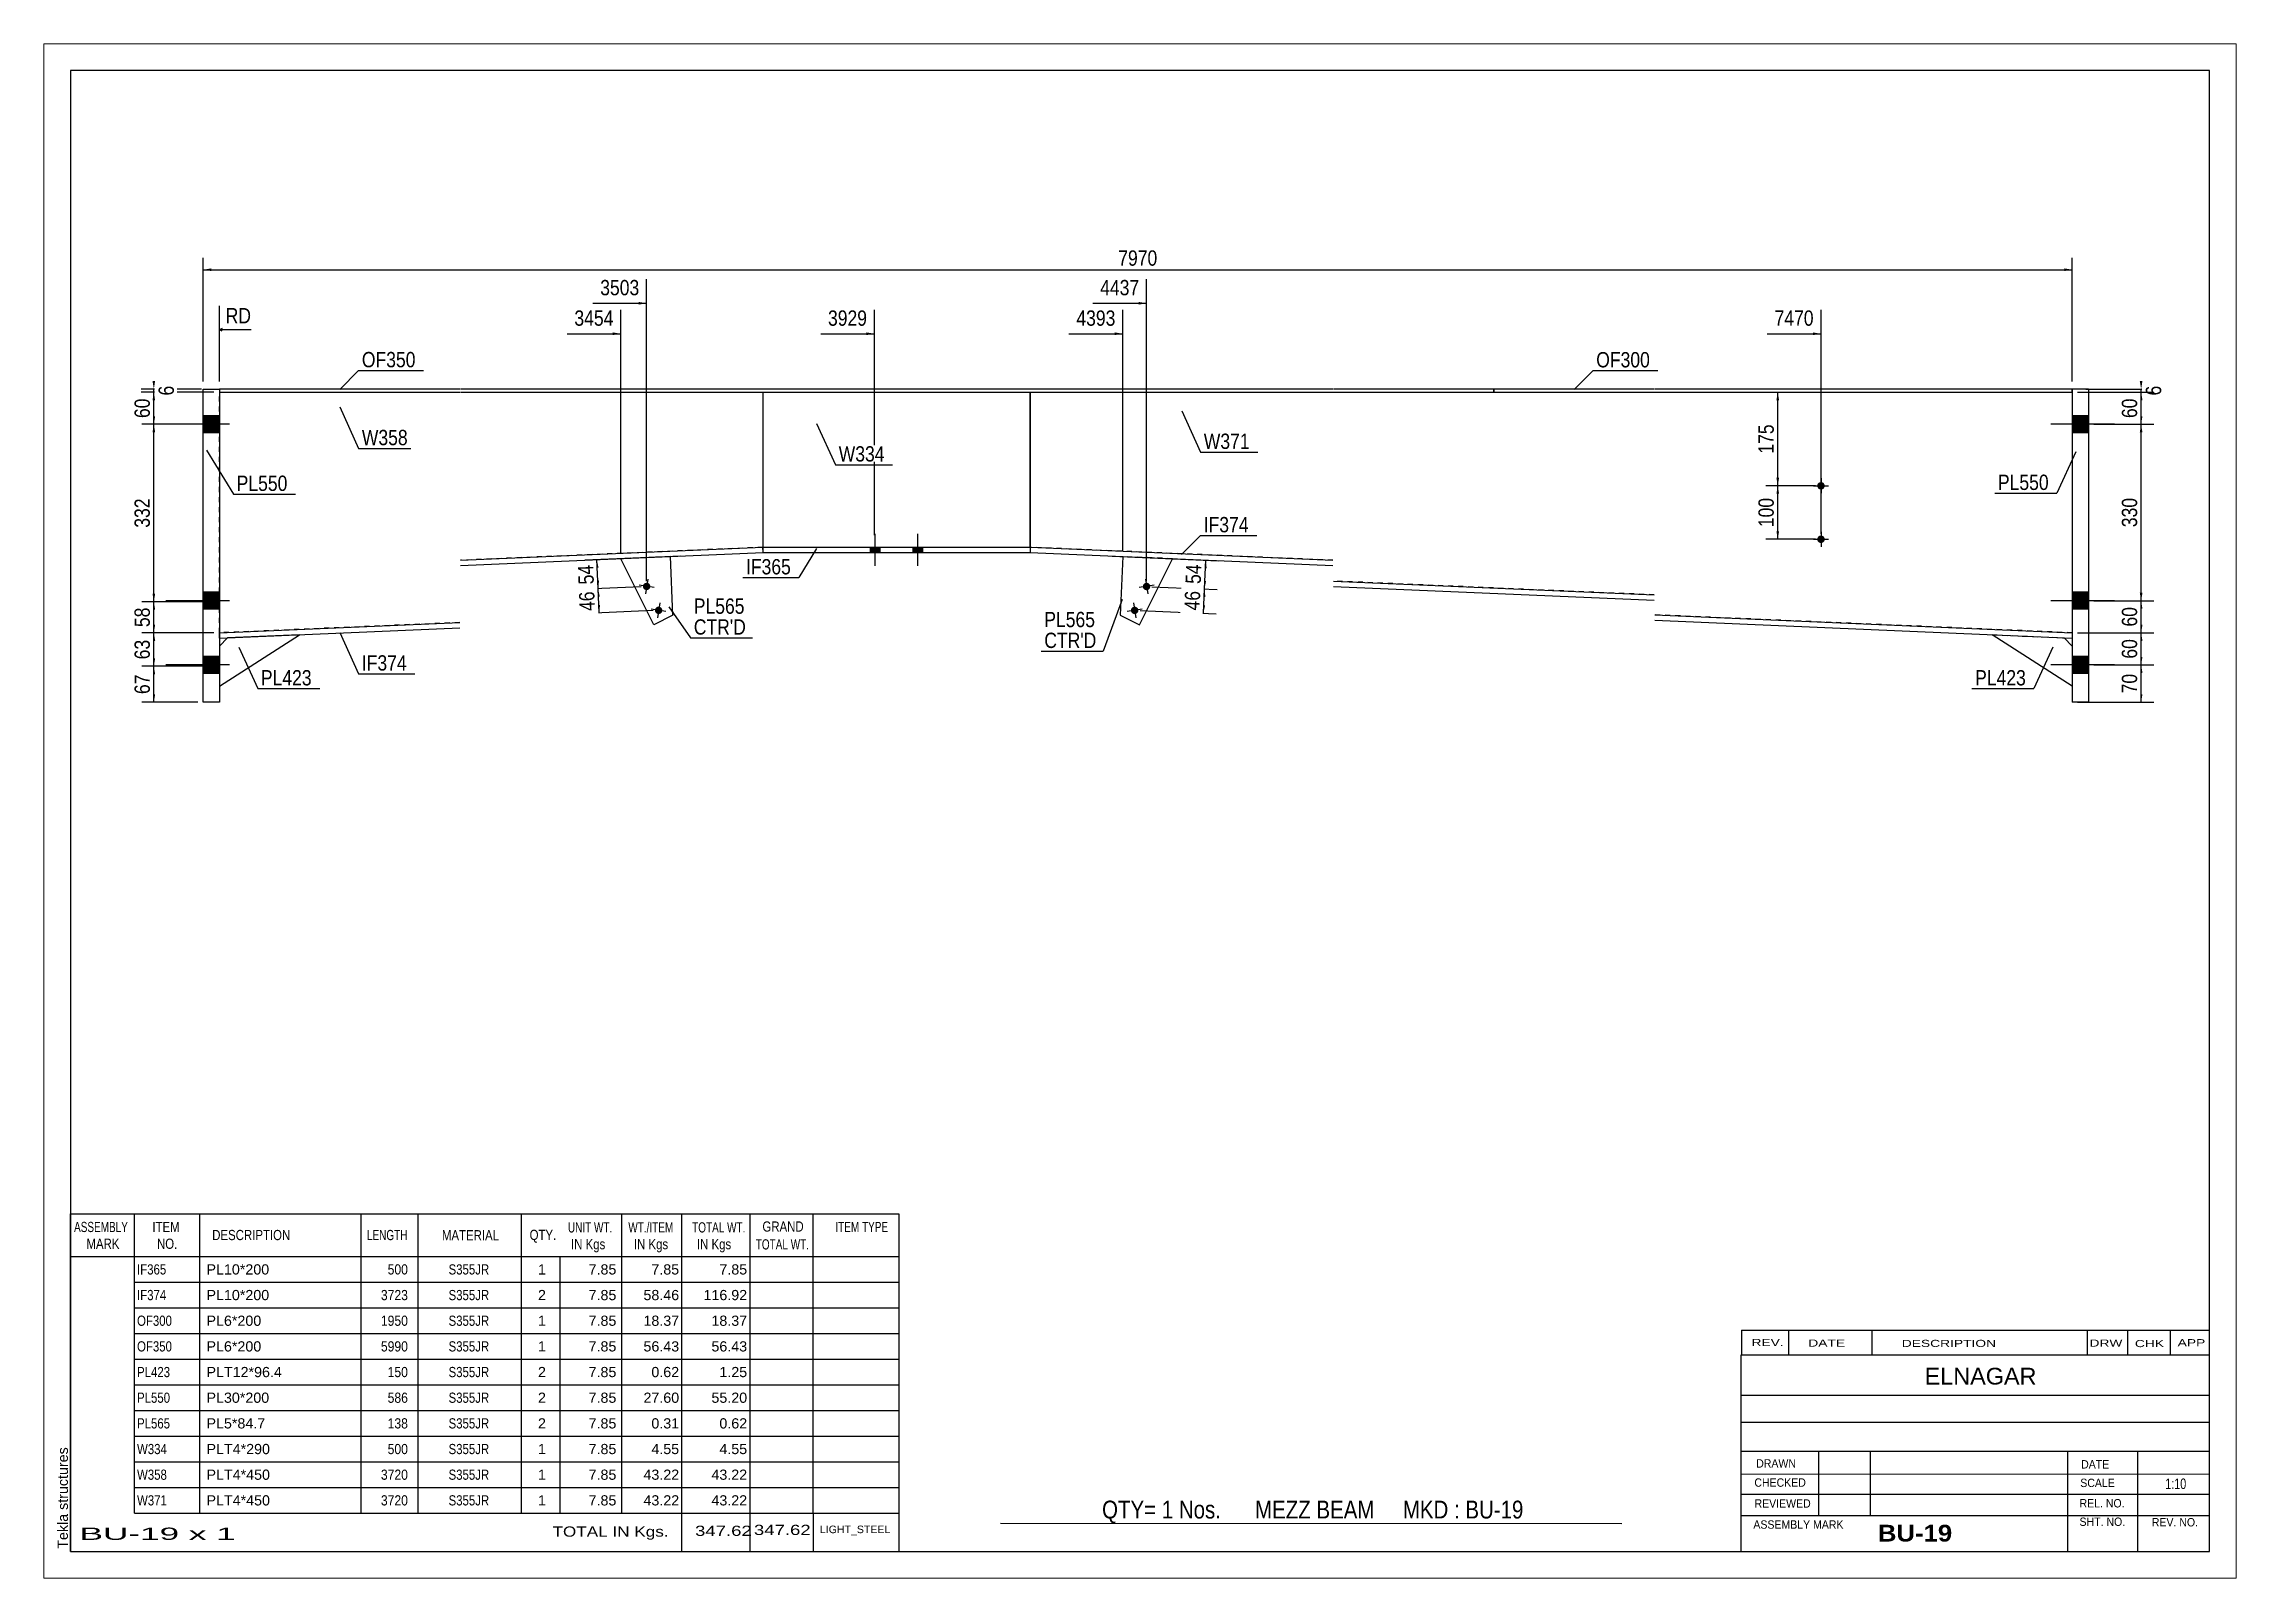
# Paper-space layout 'Layout1' of a CAD drawing. Header units: millimetres. Extents: x 0 to 410, y 0 to 287.
# The model-space entities are those that its viewports show. They can reach past a viewport. Long polylines and large blocks are cut down to what shows.
import ezdxf

# ---------------------------------------------------------------- set-up
doc = ezdxf.new("R2010")
doc.units = ezdxf.units.MM
doc.linetypes.add('DXK_LINE_DOT1', pattern=[1.8814, 0.9407, -0.9407])
doc.layers.add('Viewport layer', color=7, linetype='Continuous', plot=False)
doc.styles.add('Arial', font='ARIAL.TTF', dxfattribs={"height": 0.2})
doc.styles.add('Arial Bold', font='ARIALBD.TTF', dxfattribs={"height": 0.2})
doc.styles.add('Arial Narrow', font='ARIALN.TTF', dxfattribs={"height": 0.2})

# ---------------------------------------------------------------- blocks, each defined once
blk = doc.blocks.new('Unknown-627318015-1211')
at = {"color": 5, "linetype": 'Continuous'}
for p, q in [((372.18, 82.67), (-27.82, 82.67)), ((-27.82, 82.67), (-27.82, -194.33)), ((372.18, -194.33), (372.18, 82.67)), ((-27.82, -194.33), (372.18, -194.33))]:
    blk.add_line(p, q, dxfattribs=at)
at = {"color": 174, "linetype": 'Continuous', "style": 'Arial'}
blk.add_text('Tekla structures', height=1.9102, rotation=90, dxfattribs=at).set_placement((-28.32, -193.83))
blk = doc.blocks.new('Bolt-627318015-1239 - 1232')
at = {"linetype": 'Continuous'}
blk.add_hatch(color=3, dxfattribs=at).paths.add_polyline_path([(171.87, -18.19, -1), (170.49, -18.41, -1)])
at = {"color": 3, "linetype": 'Continuous'}
for p, q in [((172.56, -18.08), (169.79, -18.52)), ((170.96, -16.92), (171.4, -19.68))]:
    blk.add_line(p, q, dxfattribs=at)
blk = doc.blocks.new('Part-627318015-1492 - 1232')
at = {"color": 2, "linetype": 'Continuous'}
for p, q in [((45.09, -8.93), (101.66, -6.5)), ((45.09, -9.93), (101.71, -7.5)), ((101.71, -7.5), (101.66, -6.5)), ((0, -22.5), (44.99, -20.57)), ((0.04, -23.5), (0, -22.5)), ((0.04, -23.5), (44.99, -21.57))]:
    blk.add_line(p, q, dxfattribs=at)
blk = doc.blocks.new('Bolt-627318015-1235 - 1232')
at = {"linetype": 'Continuous'}
for points in [[(299.54, 5.7), (299.68, 5.68), (299.82, 5.64), (299.95, 5.57), (300.06, 5.47), (300.14, 5.35), (300.2, 5.22), (300.23, 5.07), (300.23, 4.93), (300.2, 4.78), (300.14, 4.65), (300.06, 4.53), (299.95, 4.43), (299.82, 4.36), (299.68, 4.32), (299.54, 4.3), (299.39, 4.32), (299.25, 4.36), (299.13, 4.43), (299.02, 4.53), (298.93, 4.65), (298.87, 4.78), (298.84, 4.93), (298.84, 5.07), (298.87, 5.22), (298.93, 5.35), (299.02, 5.47), (299.13, 5.57), (299.25, 5.64), (299.39, 5.68)], [(299.54, -4.3), (299.68, -4.32), (299.82, -4.36), (299.95, -4.43), (300.06, -4.53), (300.14, -4.65), (300.2, -4.78), (300.23, -4.93), (300.23, -5.07), (300.2, -5.22), (300.14, -5.35), (300.06, -5.47), (299.95, -5.57), (299.82, -5.64), (299.68, -5.68), (299.54, -5.7), (299.39, -5.68), (299.25, -5.64), (299.13, -5.57), (299.02, -5.47), (298.93, -5.35), (298.87, -5.22), (298.84, -5.07), (298.84, -4.93), (298.87, -4.78), (298.93, -4.65), (299.02, -4.53), (299.13, -4.43), (299.25, -4.36), (299.39, -4.32)]]:
    blk.add_hatch(color=3, dxfattribs=at).paths.add_polyline_path(points)
at = {"color": 3, "linetype": 'Continuous'}
for p, q in [((298.14, 5), (300.94, 5)), ((299.54, 6.4), (299.54, 3.6)), ((299.54, -3.6), (299.54, -6.4)), ((298.14, -5), (300.94, -5))]:
    blk.add_line(p, q, dxfattribs=at)
blk = doc.blocks.new('Bolt-627318015-1236 - 1232')
at = {"linetype": 'Continuous'}
blk.add_hatch(color=3, dxfattribs=at).paths.add_polyline_path([(82.84, -18.41, -1), (81.46, -18.19, -1)])
at = {"color": 3, "linetype": 'Continuous'}
for p, q in [((83.53, -18.52), (80.77, -18.08)), ((82.37, -16.92), (81.93, -19.68))]:
    blk.add_line(p, q, dxfattribs=at)
blk = doc.blocks.new('Bolt-627318015-1237 - 1232')
at = {"linetype": 'Continuous'}
blk.add_hatch(color=3, dxfattribs=at).paths.add_polyline_path([(80.6, -13.94, -1), (79.22, -13.72, -1)])
at = {"color": 3, "linetype": 'Continuous'}
for p, q in [((81.3, -14.05), (78.53, -13.61)), ((80.13, -12.44), (79.69, -15.21))]:
    blk.add_line(p, q, dxfattribs=at)
blk = doc.blocks.new('Bolt-627318015-1278 - 1232')
at = {"linetype": 'Continuous'}
for points in [[(346.54, 18.1), (346.54, 14.9), (349.54, 14.9), (349.54, 18.1)], [(346.54, 18.1), (346.54, 14.9), (349.54, 14.9), (349.54, 18.1)], [(346.54, -14.9), (346.54, -18.1), (349.54, -18.1), (349.54, -14.9)], [(346.54, -14.9), (346.54, -18.1), (349.54, -18.1), (349.54, -14.9)], [(346.54, -26.9), (346.54, -30.1), (349.54, -30.1), (349.54, -26.9)], [(346.54, -26.9), (346.54, -30.1), (349.54, -30.1), (349.54, -26.9)]]:
    blk.add_hatch(color=3, dxfattribs=at).paths.add_polyline_path(points)
at = {"color": 3, "linetype": 'Continuous'}
for p, q in [((354.44, 16.5), (342.54, 16.5)), ((354.44, 16.5), (342.54, 16.5)), ((349.54, 18.1), (346.54, 18.1)), ((349.54, 18.1), (346.54, 18.1)), ((349.54, 14.9), (346.54, 14.9)), ((349.54, 14.9), (346.54, 14.9)), ((349.54, -14.9), (346.54, -14.9)), ((349.54, -14.9), (346.54, -14.9)), ((354.44, -16.5), (342.54, -16.5)), ((354.44, -16.5), (342.54, -16.5)), ((349.54, -18.1), (346.54, -18.1)), ((349.54, -18.1), (346.54, -18.1)), ((354.44, -28.5), (342.54, -28.5)), ((354.44, -28.5), (342.54, -28.5)), ((349.54, -26.9), (346.54, -26.9)), ((349.54, -26.9), (346.54, -26.9)), ((349.54, -30.1), (346.54, -30.1)), ((349.54, -30.1), (346.54, -30.1))]:
    blk.add_line(p, q, dxfattribs=at)
blk = doc.blocks.new('Bolt-627318015-1238 - 1232')
at = {"linetype": 'Continuous'}
blk.add_hatch(color=3, dxfattribs=at).paths.add_polyline_path([(174.1, -13.72, -1), (172.72, -13.94, -1)])
at = {"color": 3, "linetype": 'Continuous'}
for p, q in [((174.8, -13.61), (172.03, -14.05)), ((173.19, -12.44), (173.63, -15.21))]:
    blk.add_line(p, q, dxfattribs=at)
blk = doc.blocks.new('Bolt-627318015-1240 - 1232')
at = {"linetype": 'Continuous'}
for points in [[(-3, 18.1), (-3, 14.9), (0, 14.9), (0, 18.1)], [(-3, 18.1), (-3, 14.9), (0, 14.9), (0, 18.1)], [(-3, -14.9), (-3, -18.1), (0, -18.1), (0, -14.9)], [(-3, -14.9), (-3, -18.1), (0, -18.1), (0, -14.9)], [(-3, -26.9), (-3, -30.1), (0, -30.1), (0, -26.9)], [(-3, -26.9), (-3, -30.1), (0, -30.1), (0, -26.9)]]:
    blk.add_hatch(color=3, dxfattribs=at).paths.add_polyline_path(points)
at = {"color": 3, "linetype": 'Continuous'}
for p, q in [((1.9, 16.5), (-10, 16.5)), ((1.9, 16.5), (-10, 16.5)), ((0, 18.1), (-3, 18.1)), ((0, 18.1), (-3, 18.1)), ((0, 14.9), (-3, 14.9)), ((0, 14.9), (-3, 14.9)), ((0, -14.9), (-3, -14.9)), ((0, -14.9), (-3, -14.9)), ((1.9, -16.5), (-10, -16.5)), ((1.9, -16.5), (-10, -16.5)), ((0, -18.1), (-3, -18.1)), ((0, -18.1), (-3, -18.1)), ((1.9, -28.5), (-10, -28.5)), ((1.9, -28.5), (-10, -28.5)), ((0, -26.9), (-3, -26.9)), ((0, -26.9), (-3, -26.9)), ((0, -30.1), (-3, -30.1)), ((0, -30.1), (-3, -30.1))]:
    blk.add_line(p, q, dxfattribs=at)
blk = doc.blocks.new('Part-627318015-1443 - 1232')
at = {"color": 2, "linetype": 'Continuous'}
for p, q in [((349.54, 23.1), (346.54, 23.1)), ((346.54, 23.1), (346.54, -35.5)), ((349.54, 23.1), (349.54, -35.5)), ((349.54, -35.5), (346.54, -35.5))]:
    blk.add_line(p, q, dxfattribs=at)
blk = doc.blocks.new('Bolt-627318015-1315 - 1232')
at = {"linetype": 'Continuous'}
for points in [[(123.56, -6.5), (121.76, -6.5), (121.76, -7.5), (123.56, -7.5)], [(123.56, -6.5), (121.76, -6.5), (121.76, -7.5), (123.56, -7.5)], [(131.56, -6.5), (129.76, -6.5), (129.76, -7.5), (131.56, -7.5)], [(131.56, -6.5), (129.76, -6.5), (129.76, -7.5), (131.56, -7.5)]]:
    blk.add_hatch(color=3, dxfattribs=at).paths.add_polyline_path(points)
at = {"color": 3, "linetype": 'Continuous'}
for p, q in [((122.66, -9.96), (122.66, -3.96)), ((122.66, -9.96), (122.66, -3.96)), ((130.66, -9.96), (130.66, -3.96)), ((130.66, -9.96), (130.66, -3.96)), ((121.76, -7.5), (121.76, -6.5)), ((121.76, -7.5), (121.76, -6.5)), ((123.56, -7.5), (123.56, -6.5)), ((123.56, -7.5), (123.56, -6.5)), ((129.76, -7.5), (129.76, -6.5)), ((129.76, -7.5), (129.76, -6.5)), ((131.56, -7.5), (131.56, -6.5)), ((131.56, -7.5), (131.56, -6.5))]:
    blk.add_line(p, q, dxfattribs=at)
blk = doc.blocks.new('Part-627318015-1331 - 1232')
at = {"color": 7, "linetype": 'DXK_LINE_DOT1'}
for p, q in [((0, -22.5), (0, 22.5)), ((0, 22.5), (44.99, 22.5)), ((45.09, 22.5), (101.66, 22.5)), ((101.66, -6.5), (45.09, -8.93)), ((44.99, -20.57), (0, -22.5))]:
    blk.add_line(p, q, dxfattribs=at)
at = {"color": 2, "linetype": 'Continuous'}
blk.add_line((101.66, 22.5), (101.66, -6.5), dxfattribs=at)
blk = doc.blocks.new('Part-627318015-1384 - 1232')
at = {"color": 7, "linetype": 'DXK_LINE_DOT1'}
blk.add_line((84.36, -8.25), (75.09, -8.64), dxfattribs=at)
at = {"color": 2, "linetype": 'Continuous'}
for p, q in [((81.26, -20.98), (75.09, -8.64)), ((84.83, -19.19), (84.36, -8.25)), ((84.83, -19.19), (81.26, -20.98))]:
    blk.add_line(p, q, dxfattribs=at)
blk = doc.blocks.new('Part-627318015-1389 - 1232')
at = {"color": 2, "linetype": 'Continuous'}
for p, q in [((168.96, -8.25), (168.49, -19.19)), ((172.07, -20.98), (178.24, -8.64)), ((168.49, -19.19), (172.07, -20.98))]:
    blk.add_line(p, q, dxfattribs=at)
at = {"color": 7, "linetype": 'DXK_LINE_DOT1'}
blk.add_line((178.24, -8.64), (168.96, -8.25), dxfattribs=at)
blk = doc.blocks.new('Part-627318015-1411 - 1232')
at = {"color": 2, "linetype": 'Continuous'}
for p, q in [((0, -32.5), (14.99, -22.86)), ((1.5, -23.44), (0, -25)), ((14.99, -22.86), (1.5, -23.44))]:
    blk.add_line(p, q, dxfattribs=at)
at = {"color": 7, "linetype": 'DXK_LINE_DOT1'}
blk.add_line((0, -25), (0, -32.5), dxfattribs=at)
blk = doc.blocks.new('Part-627318015-1433 - 1232')
at = {"color": 2, "linetype": 'Continuous'}
for p, q in [((-3, 23.1), (0, 23.1)), ((-3, -35.5), (-3, 23.1)), ((0, 23.1), (0, -35.5)), ((0, -35.5), (-3, -35.5))]:
    blk.add_line(p, q, dxfattribs=at)
blk = doc.blocks.new('Part-627318015-1438 - 1232')
at = {"color": 2, "linetype": 'Continuous'}
for p, q in [((346.54, -32.5), (331.55, -22.86)), ((345.04, -23.44), (346.54, -25))]:
    blk.add_line(p, q, dxfattribs=at)
at = {"color": 7, "linetype": 'DXK_LINE_DOT1'}
for p, q in [((331.55, -22.86), (345.04, -23.44)), ((346.54, -25), (346.54, -32.5))]:
    blk.add_line(p, q, dxfattribs=at)
blk = doc.blocks.new('Part-627318015-1465 - 1232')
at = {"color": 2, "linetype": 'Continuous'}
for p, q in [((151.66, -6.5), (151.62, -7.5)), ((151.62, -7.5), (208.24, -9.93)), ((151.66, -6.5), (208.24, -8.93)), ((208.34, -12.82), (268.34, -15.4)), ((208.34, -13.82), (268.34, -16.4)), ((268.44, -19.14), (346.54, -22.5)), ((268.44, -20.14), (346.49, -23.5)), ((346.54, -22.5), (346.49, -23.5))]:
    blk.add_line(p, q, dxfattribs=at)
blk = doc.blocks.new('Part-627318015-1558 - 1232')
at = {"color": 2, "linetype": 'Continuous'}
for p, q in [((238.34, 23.1), (238.34, 22.5)), ((268.34, 23.1), (238.34, 23.1)), ((238.34, 22.5), (268.34, 22.5)), ((346.54, 23.1), (268.44, 23.1)), ((268.44, 22.5), (346.54, 22.5)), ((346.54, 22.5), (346.54, 23.1))]:
    blk.add_line(p, q, dxfattribs=at)
blk = doc.blocks.new('Part-627318015-1487 - 1232')
at = {"color": 2, "linetype": 'Continuous'}
for p, q in [((101.66, -6.5), (101.66, -7.5)), ((101.66, -6.5), (151.66, -6.5)), ((101.66, -7.5), (151.66, -7.5)), ((151.66, -6.5), (151.66, -7.5))]:
    blk.add_line(p, q, dxfattribs=at)
blk = doc.blocks.new('Part-627318015-1514 - 1232')
at = {"color": 2, "linetype": 'Continuous'}
blk.add_line((151.66, -6.5), (151.66, 22.5), dxfattribs=at)
at = {"color": 7, "linetype": 'DXK_LINE_DOT1'}
for p, q in [((151.66, 22.5), (208.24, 22.5)), ((208.34, 22.5), (268.34, 22.5)), ((268.44, 22.5), (346.54, 22.5)), ((346.54, 22.5), (346.54, -22.5)), ((208.24, -8.93), (151.66, -6.5)), ((268.34, -15.4), (208.34, -12.82)), ((346.54, -22.5), (268.44, -19.14))]:
    blk.add_line(p, q, dxfattribs=at)
blk = doc.blocks.new('Part-627318015-1580 - 1232')
at = {"color": 2, "linetype": 'Continuous'}
for p, q in [((101.66, 22.5), (101.66, -6.5)), ((151.66, 22.5), (151.66, -6.5))]:
    blk.add_line(p, q, dxfattribs=at)
at = {"color": 7, "linetype": 'DXK_LINE_DOT1'}
for p, q in [((101.66, 22.5), (151.66, 22.5)), ((101.66, -6.5), (151.66, -6.5))]:
    blk.add_line(p, q, dxfattribs=at)
blk = doc.blocks.new('Part-627318015-1585 - 1232')
at = {"color": 2, "linetype": 'Continuous'}
for p, q in [((0, 23.1), (0, 22.5)), ((44.99, 23.1), (0, 23.1)), ((0, 22.5), (44.99, 22.5)), ((208.24, 23.1), (45.09, 23.1)), ((45.09, 22.5), (208.24, 22.5)), ((238.34, 23.1), (208.34, 23.1)), ((208.34, 22.5), (238.34, 22.5)), ((238.34, 22.5), (238.34, 23.1))]:
    blk.add_line(p, q, dxfattribs=at)
blk = doc.blocks.new('StraightDimension-627318015-3247 - 1232')
at = {"linetype": 'Continuous'}
for points in [[(359.16, -24), (359.41, -22.5), (359.66, -24)], [(359.66, -27), (359.41, -28.5), (359.16, -27)]]:
    blk.add_hatch(color=7, dxfattribs=at).paths.add_polyline_path(points)
at = {"color": 7, "linetype": 'Continuous'}
for p, q in [((347.54, -22.5), (361.81, -22.5)), ((359.41, -28.5), (359.41, -22.5)), ((350.54, -28.5), (361.81, -28.5))]:
    blk.add_line(p, q, dxfattribs=at)
at = {"color": 0}
blk.add_wipeout([(359.26, -23.07), (355.06, -23.07), (355.06, -27.93), (359.26, -27.93)], dxfattribs=at)
at = {"color": 3, "style": 'Arial Narrow'}
blk.add_text('60', height=2.863, rotation=90.0002, dxfattribs=at).set_placement((358.66, -27.33))
blk = doc.blocks.new('StraightDimension-627318015-2701 - 1232')
at = {"linetype": 'Continuous'}
blk.add_hatch(color=7, dxfattribs=at).paths.add_polyline_path([(121.02, 33.69), (122.52, 33.44), (121.02, 33.19)])
at = {"color": 7, "linetype": 'Continuous'}
for p, q in [((122.52, -4.23), (122.52, 37.94)), ((112.46, 33.44), (122.52, 33.44))]:
    blk.add_line(p, q, dxfattribs=at)
at = {"color": 0}
blk.add_wipeout([(121.74, 34.34), (121.74, 38.54), (113.23, 38.54), (113.23, 34.34)], dxfattribs=at)
at = {"color": 3, "style": 'Arial Narrow'}
blk.add_text('3929', height=2.863, dxfattribs=at).set_placement((113.83, 34.94))
blk = doc.blocks.new('StraightDimension-627318015-3243 - 1232')
at = {"linetype": 'Continuous'}
for points in [[(359.66, 24.6), (359.41, 23.1), (359.16, 24.6)], [(359.16, 21), (359.41, 22.5), (359.66, 21)]]:
    blk.add_hatch(color=7, dxfattribs=at).paths.add_polyline_path(points)
at = {"color": 7, "linetype": 'Continuous'}
for p, q in [((347.54, 22.5), (361.66, 22.5)), ((349.04, 23.1), (361.66, 23.1)), ((359.41, 22.5), (359.41, 23.1))]:
    blk.add_line(p, q, dxfattribs=at)
at = {"color": 0}
blk.add_wipeout([(363.76, 24.31), (359.56, 24.31), (359.56, 21.29), (363.76, 21.29)], dxfattribs=at)
at = {"color": 3, "style": 'Arial Narrow'}
blk.add_text('6', height=2.86, rotation=90.0002, dxfattribs=at).set_placement((363.16, 21.89))
blk = doc.blocks.new('StraightDimension-627318015-3244 - 1232')
at = {"linetype": 'Continuous'}
for points in [[(359.16, 21), (359.41, 22.5), (359.66, 21)], [(359.66, 18), (359.41, 16.5), (359.16, 18)]]:
    blk.add_hatch(color=7, dxfattribs=at).paths.add_polyline_path(points)
at = {"color": 7, "linetype": 'Continuous'}
for p, q in [((347.54, 22.5), (361.81, 22.5)), ((359.41, 16.5), (359.41, 22.5)), ((350.54, 16.5), (361.81, 16.5))]:
    blk.add_line(p, q, dxfattribs=at)
at = {"color": 0}
blk.add_wipeout([(359.26, 21.93), (355.06, 21.93), (355.06, 17.07), (359.26, 17.07)], dxfattribs=at)
at = {"color": 3, "style": 'Arial Narrow'}
blk.add_text('60', height=2.863, rotation=90.0002, dxfattribs=at).set_placement((358.66, 17.67))
blk = doc.blocks.new('StraightDimension-627318015-3245 - 1232')
at = {"linetype": 'Continuous'}
for points in [[(359.16, 15), (359.41, 16.5), (359.66, 15)], [(359.66, -15), (359.41, -16.5), (359.16, -15)]]:
    blk.add_hatch(color=7, dxfattribs=at).paths.add_polyline_path(points)
at = {"color": 7, "linetype": 'Continuous'}
for p, q in [((350.54, 16.5), (361.81, 16.5)), ((359.41, -16.5), (359.41, 16.5)), ((350.54, -16.5), (361.81, -16.5))]:
    blk.add_line(p, q, dxfattribs=at)
at = {"color": 0}
blk.add_wipeout([(359.26, 3.34), (355.06, 3.34), (355.06, -3.34), (359.26, -3.34)], dxfattribs=at)
at = {"color": 3, "style": 'Arial Narrow'}
blk.add_text('330', height=2.863, rotation=90.0002, dxfattribs=at).set_placement((358.66, -2.74))
blk = doc.blocks.new('StraightDimension-627318015-2703 - 1232')
at = {"linetype": 'Continuous'}
blk.add_hatch(color=7, dxfattribs=at).paths.add_polyline_path([(73.59, 33.69), (75.09, 33.44), (73.59, 33.19)])
at = {"color": 7, "linetype": 'Continuous'}
for p, q in [((75.09, -7.64), (75.09, 37.94)), ((65.02, 33.44), (75.09, 33.44))]:
    blk.add_line(p, q, dxfattribs=at)
at = {"color": 0, "linetype": 'Continuous'}
blk.add_wipeout([(6.53, 34.79), (6.53, 38.99), (0.59, 38.99), (0.59, 34.79)], dxfattribs=at)
at = {"color": 7, "linetype": 'Continuous'}
for p, q in [((0, 24.5), (0, 38.69)), ((0.5, 34.44), (0, 34.19)), ((0.5, 33.94), (0, 34.19)), ((5.93, 34.19), (0, 34.19))]:
    blk.add_line(p, q, dxfattribs=at)
at = {"color": 3, "linetype": 'Continuous', "style": 'Arial Narrow'}
blk.add_text('RD', height=2.863, dxfattribs=at).set_placement((1.19, 35.39))
at = {"color": 0}
blk.add_wipeout([(74.31, 34.34), (74.31, 38.54), (65.8, 38.54), (65.8, 34.34)], dxfattribs=at)
at = {"color": 3, "style": 'Arial Narrow'}
blk.add_text('3454', height=2.863, dxfattribs=at).set_placement((66.4, 34.94))
blk = doc.blocks.new('StraightDimension-627318015-3357 - 1232')
at = {"linetype": 'Continuous'}
for points in [[(-12.5, -18.2), (-12.25, -16.7), (-12, -18.2)], [(-12, -21), (-12.25, -22.5), (-12.5, -21)]]:
    blk.add_hatch(color=7, dxfattribs=at).paths.add_polyline_path(points)
at = {"color": 7, "linetype": 'Continuous'}
for p, q in [((-1, -16.7), (-14.5, -16.7)), ((-12.25, -22.5), (-12.25, -16.7)), ((-1, -22.5), (-14.5, -22.5))]:
    blk.add_line(p, q, dxfattribs=at)
at = {"color": 0}
blk.add_wipeout([(-12.4, -17.17), (-16.6, -17.17), (-16.6, -22.03), (-12.4, -22.03)], dxfattribs=at)
at = {"color": 3, "style": 'Arial Narrow'}
blk.add_text('58', height=2.863, rotation=90.0002, dxfattribs=at).set_placement((-13, -21.43))
blk = doc.blocks.new('StraightDimension-627318015-1907 - 1232')
at = {"linetype": 'Continuous'}
for points in [[(70.42, -10.35), (70.6, -8.84), (70.92, -10.32)], [(71.02, -12.71), (70.83, -14.22), (70.52, -12.73)]]:
    blk.add_hatch(color=7, dxfattribs=at).paths.add_polyline_path(points)
at = {"color": 7, "linetype": 'Continuous'}
for p, q in [((86.33, -8.16), (68.35, -8.93)), ((70.83, -14.22), (70.6, -8.84)), ((78.91, -13.87), (68.58, -14.31))]:
    blk.add_line(p, q, dxfattribs=at)
at = {"color": 0}
blk.add_wipeout([(70.46, -9.11), (66.27, -9.29), (66.48, -14.14), (70.67, -13.96)], dxfattribs=at)
at = {"color": 3, "style": 'Arial Narrow'}
blk.add_text('54', height=2.863, rotation=92.4582, dxfattribs=at).set_placement((70.05, -13.39))
blk = doc.blocks.new('StraightDimension-627318015-3248 - 1232')
at = {"linetype": 'Continuous'}
for points in [[(359.16, -30), (359.41, -28.5), (359.66, -30)], [(359.66, -34), (359.41, -35.5), (359.16, -34)]]:
    blk.add_hatch(color=7, dxfattribs=at).paths.add_polyline_path(points)
at = {"color": 7, "linetype": 'Continuous'}
for p, q in [((350.54, -28.5), (361.81, -28.5)), ((359.41, -35.5), (359.41, -28.5)), ((347.54, -35.5), (361.81, -35.5))]:
    blk.add_line(p, q, dxfattribs=at)
at = {"color": 0}
blk.add_wipeout([(359.26, -29.57), (355.06, -29.57), (355.06, -34.43), (359.26, -34.43)], dxfattribs=at)
at = {"color": 3, "style": 'Arial Narrow'}
blk.add_text('70', height=2.863, rotation=90.0002, dxfattribs=at).set_placement((358.66, -33.83))
blk = doc.blocks.new('StraightDimension-627318015-1842 - 1232')
at = {"linetype": 'Continuous'}
for points in [[(-1.5, 45.17), (-3, 45.42), (-1.5, 45.67)], [(345.04, 45.67), (346.54, 45.42), (345.04, 45.17)]]:
    blk.add_hatch(color=7, dxfattribs=at).paths.add_polyline_path(points)
at = {"color": 7, "linetype": 'Continuous'}
for p, q in [((-3, 24.5), (-3, 47.67)), ((-3, 45.42), (346.54, 45.42)), ((346.54, 24.5), (346.54, 47.67))]:
    blk.add_line(p, q, dxfattribs=at)
at = {"color": 0}
blk.add_wipeout([(176.02, 45.57), (176.02, 49.77), (167.51, 49.77), (167.51, 45.57)], dxfattribs=at)
at = {"color": 3, "style": 'Arial Narrow'}
blk.add_text('7970', height=2.863, dxfattribs=at).set_placement((168.11, 46.17))
blk = doc.blocks.new('StraightDimension-627318015-2700 - 1232')
at = {"linetype": 'Continuous'}
blk.add_hatch(color=7, dxfattribs=at).paths.add_polyline_path([(167.46, 33.69), (168.96, 33.44), (167.46, 33.19)])
at = {"color": 7, "linetype": 'Continuous'}
for p, q in [((168.96, -7.25), (168.96, 37.94)), ((158.9, 33.44), (168.96, 33.44))]:
    blk.add_line(p, q, dxfattribs=at)
at = {"color": 0}
blk.add_wipeout([(168.19, 34.34), (168.19, 38.54), (159.68, 38.54), (159.68, 34.34)], dxfattribs=at)
at = {"color": 3, "style": 'Arial Narrow'}
blk.add_text('4393', height=2.863, dxfattribs=at).set_placement((160.28, 34.94))
blk = doc.blocks.new('StraightDimension-627318015-3355 - 1232')
at = {"linetype": 'Continuous'}
for points in [[(-12.5, 21), (-12.25, 22.5), (-12, 21)], [(-12, 18), (-12.25, 16.5), (-12.5, 18)]]:
    blk.add_hatch(color=7, dxfattribs=at).paths.add_polyline_path(points)
at = {"color": 7, "linetype": 'Continuous'}
for p, q in [((-1, 22.5), (-14.5, 22.5)), ((-12.25, 16.5), (-12.25, 22.5)), ((-1, 16.5), (-14.5, 16.5))]:
    blk.add_line(p, q, dxfattribs=at)
at = {"color": 0}
blk.add_wipeout([(-12.4, 21.93), (-16.6, 21.93), (-16.6, 17.07), (-12.4, 17.07)], dxfattribs=at)
at = {"color": 3, "style": 'Arial Narrow'}
blk.add_text('60', height=2.863, rotation=90.0002, dxfattribs=at).set_placement((-13, 17.67))
blk = doc.blocks.new('StraightDimension-627318015-2698 - 1232')
at = {"linetype": 'Continuous'}
blk.add_hatch(color=7, dxfattribs=at).paths.add_polyline_path([(298.04, 33.69), (299.54, 33.44), (298.04, 33.19)])
at = {"color": 7, "linetype": 'Continuous'}
for p, q in [((299.54, -4), (299.54, 37.94)), ((289.47, 33.44), (299.54, 33.44))]:
    blk.add_line(p, q, dxfattribs=at)
at = {"color": 0}
blk.add_wipeout([(298.76, 34.34), (298.76, 38.54), (290.25, 38.54), (290.25, 34.34)], dxfattribs=at)
at = {"color": 3, "style": 'Arial Narrow'}
blk.add_text('7470', height=2.863, dxfattribs=at).set_placement((290.85, 34.94))
blk = doc.blocks.new('StraightDimension-627318015-1686 - 1232')
at = {"linetype": 'Continuous'}
for points in [[(291.2, 3.5), (291.45, 5), (291.7, 3.5)], [(291.7, -3.5), (291.45, -5), (291.2, -3.5)]]:
    blk.add_hatch(color=7, dxfattribs=at).paths.add_polyline_path(points)
at = {"color": 7, "linetype": 'Continuous'}
for p, q in [((298.54, 5), (289.2, 5)), ((291.45, -5), (291.45, 5)), ((298.54, -5), (289.2, -5))]:
    blk.add_line(p, q, dxfattribs=at)
at = {"color": 0}
blk.add_wipeout([(291.3, 3.34), (287.1, 3.34), (287.1, -3.34), (291.3, -3.34)], dxfattribs=at)
at = {"color": 3, "style": 'Arial Narrow'}
blk.add_text('100', height=2.863, rotation=90.0002, dxfattribs=at).set_placement((290.7, -2.74))
blk = doc.blocks.new('StraightDimension-627318015-2702 - 1232')
at = {"linetype": 'Continuous'}
blk.add_hatch(color=7, dxfattribs=at).paths.add_polyline_path([(78.41, 39.39), (79.91, 39.14), (78.41, 38.89)])
at = {"color": 7, "linetype": 'Continuous'}
for p, q in [((79.91, -12.83), (79.91, 43.64)), ((69.85, 39.14), (79.91, 39.14))]:
    blk.add_line(p, q, dxfattribs=at)
at = {"color": 0}
blk.add_wipeout([(79.14, 40.04), (79.14, 44.24), (70.63, 44.24), (70.63, 40.04)], dxfattribs=at)
at = {"color": 3, "style": 'Arial Narrow'}
blk.add_text('3503', height=2.863, dxfattribs=at).set_placement((71.23, 40.64))
blk = doc.blocks.new('StraightDimension-627318015-3356 - 1232')
at = {"linetype": 'Continuous'}
for points in [[(-12.5, 15), (-12.25, 16.5), (-12, 15)], [(-12, -15.2), (-12.25, -16.7), (-12.5, -15.2)]]:
    blk.add_hatch(color=7, dxfattribs=at).paths.add_polyline_path(points)
at = {"color": 7, "linetype": 'Continuous'}
for p, q in [((-1, 16.5), (-14.5, 16.5)), ((-12.25, -16.7), (-12.25, 16.5)), ((-1, -16.7), (-14.5, -16.7))]:
    blk.add_line(p, q, dxfattribs=at)
at = {"color": 0}
blk.add_wipeout([(-12.4, 3.24), (-16.6, 3.24), (-16.6, -3.44), (-12.4, -3.44)], dxfattribs=at)
at = {"color": 3, "style": 'Arial Narrow'}
blk.add_text('332', height=2.863, rotation=90.0002, dxfattribs=at).set_placement((-13, -2.84))
blk = doc.blocks.new('StraightDimension-627318015-1685 - 1232')
at = {"linetype": 'Continuous'}
for points in [[(291.2, 21), (291.45, 22.5), (291.7, 21)], [(291.7, 6.5), (291.45, 5), (291.2, 6.5)]]:
    blk.add_hatch(color=7, dxfattribs=at).paths.add_polyline_path(points)
at = {"color": 7, "linetype": 'Continuous'}
for p, q in [((152.66, 22.5), (293.85, 22.5)), ((291.45, 5), (291.45, 22.5)), ((298.54, 5), (289.2, 5))]:
    blk.add_line(p, q, dxfattribs=at)
at = {"color": 0}
blk.add_wipeout([(291.3, 17.09), (287.1, 17.09), (287.1, 10.41), (291.3, 10.41)], dxfattribs=at)
at = {"color": 3, "style": 'Arial Narrow'}
blk.add_text('175', height=2.863, rotation=90.0002, dxfattribs=at).set_placement((290.7, 11.01))
blk = doc.blocks.new('StraightDimension-627318015-1853 - 1232')
at = {"linetype": 'Continuous'}
for points in [[(184.16, -10.4), (184.47, -8.91), (184.65, -10.42)], [(184.55, -12.8), (184.24, -14.29), (184.05, -12.78)]]:
    blk.add_hatch(color=7, dxfattribs=at).paths.add_polyline_path(points)
at = {"color": 7, "linetype": 'Continuous'}
for p, q in [((166.99, -8.16), (186.87, -9.01)), ((184.24, -14.29), (184.47, -8.91)), ((174.41, -13.87), (186.64, -14.4))]:
    blk.add_line(p, q, dxfattribs=at)
at = {"color": 0}
blk.add_wipeout([(184.31, -9.17), (180.11, -8.99), (179.9, -13.84), (184.1, -14.02)], dxfattribs=at)
at = {"color": 3, "style": 'Arial Narrow'}
blk.add_text('54', height=2.863, rotation=87.5365, dxfattribs=at).set_placement((183.53, -13.4))
blk = doc.blocks.new('StraightDimension-627318015-1878 - 1232')
at = {"linetype": 'Continuous'}
for points in [[(183.92, -15.78), (184.24, -14.29), (184.42, -15.8)], [(184.36, -17.36), (184.04, -18.85), (183.86, -17.34)]]:
    blk.add_hatch(color=7, dxfattribs=at).paths.add_polyline_path(points)
at = {"color": 7, "linetype": 'Continuous'}
for p, q in [((174.41, -13.87), (186.64, -14.4)), ((184.04, -18.85), (184.24, -14.29)), ((172.18, -18.34), (186.44, -18.96))]:
    blk.add_line(p, q, dxfattribs=at)
at = {"color": 0}
blk.add_wipeout([(184.09, -14.14), (179.9, -13.96), (179.69, -18.81), (183.89, -18.99)], dxfattribs=at)
at = {"color": 3, "style": 'Arial Narrow'}
blk.add_text('46', height=2.863, rotation=87.5365, dxfattribs=at).set_placement((183.31, -18.37))
blk = doc.blocks.new('StraightDimension-627318015-1932 - 1232')
at = {"linetype": 'Continuous'}
for points in [[(70.65, -15.73), (70.83, -14.22), (71.15, -15.71)], [(71.21, -17.27), (71.03, -18.78), (70.71, -17.29)]]:
    blk.add_hatch(color=7, dxfattribs=at).paths.add_polyline_path(points)
at = {"color": 7, "linetype": 'Continuous'}
for p, q in [((78.91, -13.87), (68.58, -14.31)), ((71.03, -18.78), (70.83, -14.22)), ((81.15, -18.34), (68.78, -18.87))]:
    blk.add_line(p, q, dxfattribs=at)
at = {"color": 0}
blk.add_wipeout([(70.68, -14.08), (66.48, -14.26), (66.69, -19.11), (70.88, -18.93)], dxfattribs=at)
at = {"color": 3, "style": 'Arial Narrow'}
blk.add_text('46', height=2.863, rotation=92.4582, dxfattribs=at).set_placement((70.26, -18.36))
blk = doc.blocks.new('StraightDimension-627318015-2699 - 1232')
at = {"linetype": 'Continuous'}
blk.add_hatch(color=7, dxfattribs=at).paths.add_polyline_path([(171.91, 39.39), (173.41, 39.14), (171.91, 38.89)])
at = {"color": 7, "linetype": 'Continuous'}
for p, q in [((173.41, -12.83), (173.41, 43.64)), ((163.35, 39.14), (173.41, 39.14))]:
    blk.add_line(p, q, dxfattribs=at)
at = {"color": 0}
blk.add_wipeout([(172.64, 40.04), (172.64, 44.24), (164.13, 44.24), (164.13, 40.04)], dxfattribs=at)
at = {"color": 3, "style": 'Arial Narrow'}
blk.add_text('4437', height=2.863, dxfattribs=at).set_placement((164.73, 40.64))
blk = doc.blocks.new('StraightDimension-627318015-3246 - 1232')
at = {"linetype": 'Continuous'}
for points in [[(359.16, -18), (359.41, -16.5), (359.66, -18)], [(359.66, -21), (359.41, -22.5), (359.16, -21)]]:
    blk.add_hatch(color=7, dxfattribs=at).paths.add_polyline_path(points)
at = {"color": 7, "linetype": 'Continuous'}
for p, q in [((350.54, -16.5), (361.81, -16.5)), ((359.41, -22.5), (359.41, -16.5)), ((347.54, -22.5), (361.81, -22.5))]:
    blk.add_line(p, q, dxfattribs=at)
at = {"color": 0}
blk.add_wipeout([(359.26, -17.07), (355.06, -17.07), (355.06, -21.93), (359.26, -21.93)], dxfattribs=at)
at = {"color": 3, "style": 'Arial Narrow'}
blk.add_text('60', height=2.863, rotation=90.0002, dxfattribs=at).set_placement((358.66, -21.33))
blk = doc.blocks.new('StraightDimension-627318015-3354 - 1232')
at = {"linetype": 'Continuous'}
for points in [[(-12, 24.6), (-12.25, 23.1), (-12.5, 24.6)], [(-12.5, 21), (-12.25, 22.5), (-12, 21)]]:
    blk.add_hatch(color=7, dxfattribs=at).paths.add_polyline_path(points)
at = {"color": 7, "linetype": 'Continuous'}
for p, q in [((-3.32, 23.1), (-14.65, 23.1)), ((-1, 22.5), (-14.65, 22.5)), ((-12.25, 22.5), (-12.25, 23.1))]:
    blk.add_line(p, q, dxfattribs=at)
at = {"color": 0}
blk.add_wipeout([(-7.9, 24.31), (-12.1, 24.31), (-12.1, 21.29), (-7.9, 21.29)], dxfattribs=at)
at = {"color": 3, "style": 'Arial Narrow'}
blk.add_text('6', height=2.86, rotation=90.0002, dxfattribs=at).set_placement((-8.5, 21.89))
blk = doc.blocks.new('StraightDimension-627318015-3358 - 1232')
at = {"linetype": 'Continuous'}
for points in [[(-12.5, -24), (-12.25, -22.5), (-12, -24)], [(-12, -27.26), (-12.25, -28.76), (-12.5, -27.26)]]:
    blk.add_hatch(color=7, dxfattribs=at).paths.add_polyline_path(points)
at = {"color": 7, "linetype": 'Continuous'}
for p, q in [((-1, -22.5), (-14.5, -22.5)), ((-12.25, -28.76), (-12.25, -22.5)), ((-1, -28.76), (-14.5, -28.76))]:
    blk.add_line(p, q, dxfattribs=at)
at = {"color": 0}
blk.add_wipeout([(-12.4, -23.2), (-16.6, -23.2), (-16.6, -28.06), (-12.4, -28.06)], dxfattribs=at)
at = {"color": 3, "style": 'Arial Narrow'}
blk.add_text('63', height=2.863, rotation=90.0002, dxfattribs=at).set_placement((-13, -27.46))
blk = doc.blocks.new('StraightDimension-627318015-3359 - 1232')
at = {"linetype": 'Continuous'}
for points in [[(-12.5, -30.26), (-12.25, -28.76), (-12, -30.26)], [(-12, -34), (-12.25, -35.5), (-12.5, -34)]]:
    blk.add_hatch(color=7, dxfattribs=at).paths.add_polyline_path(points)
at = {"color": 7, "linetype": 'Continuous'}
for p, q in [((-1, -28.76), (-14.5, -28.76)), ((-12.25, -35.5), (-12.25, -28.76)), ((-4, -35.5), (-14.5, -35.5))]:
    blk.add_line(p, q, dxfattribs=at)
at = {"color": 0}
blk.add_wipeout([(-12.4, -29.7), (-16.6, -29.7), (-16.6, -34.56), (-12.4, -34.56)], dxfattribs=at)
at = {"color": 3, "style": 'Arial Narrow'}
blk.add_text('67', height=2.863, rotation=90.0002, dxfattribs=at).set_placement((-13, -33.96))
blk = doc.blocks.new('CBS_BOM-627318015-3421')
at = {"color": 7, "linetype": 'Continuous'}
for p, q in [((-27.85, -139.16), (-27.85, -131.16)), ((-27.85, -131.17), (127.07, -131.17)), ((-15.85, -139.16), (-15.85, -131.16)), ((-3.66, -139.16), (-3.66, -131.16)), ((26.51, -139.16), (26.51, -131.16)), ((37.19, -139.16), (37.19, -131.16)), ((56.5, -139.16), (56.5, -131.16)), ((75.3, -139.16), (75.3, -131.16)), ((86.52, -139.16), (86.52, -131.16)), ((99.3, -139.16), (99.3, -131.16)), ((111.05, -139.16), (111.05, -131.16)), ((127.07, -131.17), (127.07, -139.16)), ((-27.85, -139.16), (127.07, -139.16)), ((-27.85, -143.96), (-27.85, -139.16)), ((-15.85, -143.96), (-15.85, -139.16)), ((-3.66, -143.96), (-3.66, -139.16)), ((26.51, -143.96), (26.51, -139.16)), ((37.19, -143.96), (37.19, -139.16)), ((56.5, -143.96), (56.5, -139.16)), ((63.77, -143.96), (63.77, -139.16)), ((75.3, -143.96), (75.3, -139.16)), ((86.52, -143.96), (86.52, -139.16)), ((99.3, -143.96), (99.3, -139.16)), ((111.07, -143.96), (111.07, -139.16)), ((127.07, -139.17), (127.07, -143.96)), ((-27.85, -148.76), (-27.85, -143.96)), ((-15.85, -143.96), (127.07, -143.96)), ((-15.85, -148.76), (-15.85, -143.96)), ((-3.66, -148.76), (-3.66, -143.96)), ((26.51, -148.76), (26.51, -143.96)), ((37.19, -148.76), (37.19, -143.96)), ((56.5, -148.76), (56.5, -143.96)), ((63.77, -148.76), (63.77, -143.96)), ((75.3, -148.76), (75.3, -143.96)), ((86.52, -148.76), (86.52, -143.96)), ((99.3, -148.76), (99.3, -143.96)), ((111.07, -148.76), (111.07, -143.96)), ((127.07, -143.97), (127.07, -148.76)), ((-27.85, -153.56), (-27.85, -148.76)), ((-15.85, -148.76), (127.07, -148.76)), ((-15.85, -153.56), (-15.85, -148.76)), ((-3.66, -153.56), (-3.66, -148.76)), ((26.51, -153.56), (26.51, -148.76)), ((37.19, -153.56), (37.19, -148.76)), ((56.5, -153.56), (56.5, -148.76)), ((63.77, -153.56), (63.77, -148.76)), ((75.3, -153.56), (75.3, -148.76)), ((86.52, -153.56), (86.52, -148.76)), ((99.3, -153.56), (99.3, -148.76)), ((111.07, -153.56), (111.07, -148.76)), ((127.07, -148.77), (127.07, -153.56)), ((-27.85, -158.36), (-27.85, -153.56)), ((-15.85, -153.56), (127.07, -153.56)), ((-15.85, -158.36), (-15.85, -153.56)), ((-3.66, -158.36), (-3.66, -153.56)), ((26.51, -158.36), (26.51, -153.56)), ((37.19, -158.36), (37.19, -153.56)), ((56.5, -158.36), (56.5, -153.56)), ((63.77, -158.36), (63.77, -153.56)), ((75.3, -158.36), (75.3, -153.56)), ((86.52, -158.36), (86.52, -153.56)), ((99.3, -158.36), (99.3, -153.56)), ((111.07, -158.36), (111.07, -153.56)), ((127.07, -153.57), (127.07, -158.36)), ((-27.85, -163.16), (-27.85, -158.36)), ((-15.85, -158.36), (127.07, -158.36)), ((-15.85, -163.16), (-15.85, -158.36)), ((-3.66, -163.16), (-3.66, -158.36)), ((26.51, -163.16), (26.51, -158.36)), ((37.19, -163.16), (37.19, -158.36)), ((56.5, -163.16), (56.5, -158.36)), ((63.77, -163.16), (63.77, -158.36)), ((75.3, -163.16), (75.3, -158.36)), ((86.52, -163.16), (86.52, -158.36)), ((99.3, -163.16), (99.3, -158.36)), ((111.07, -163.16), (111.07, -158.36)), ((127.07, -158.37), (127.07, -163.16)), ((-27.85, -167.96), (-27.85, -163.16)), ((-15.85, -163.16), (127.07, -163.16)), ((-15.85, -167.96), (-15.85, -163.16)), ((-3.66, -167.96), (-3.66, -163.16)), ((26.51, -167.96), (26.51, -163.16)), ((37.19, -167.96), (37.19, -163.16)), ((56.5, -167.96), (56.5, -163.16)), ((63.77, -167.96), (63.77, -163.16)), ((75.3, -167.96), (75.3, -163.16)), ((86.52, -167.96), (86.52, -163.16)), ((99.3, -167.96), (99.3, -163.16)), ((111.07, -167.96), (111.07, -163.16)), ((127.07, -163.17), (127.07, -167.96)), ((-27.85, -172.76), (-27.85, -167.96)), ((-15.85, -167.96), (127.07, -167.96)), ((-15.85, -172.76), (-15.85, -167.96)), ((-3.66, -172.76), (-3.66, -167.96)), ((26.51, -172.76), (26.51, -167.96)), ((37.19, -172.76), (37.19, -167.96)), ((56.5, -172.76), (56.5, -167.96)), ((63.77, -172.76), (63.77, -167.96)), ((75.3, -172.76), (75.3, -167.96)), ((86.52, -172.76), (86.52, -167.96)), ((99.3, -172.76), (99.3, -167.96)), ((111.07, -172.76), (111.07, -167.96)), ((127.07, -167.97), (127.07, -172.76)), ((-27.85, -177.56), (-27.85, -172.76)), ((-15.85, -172.76), (127.07, -172.76)), ((-15.85, -177.56), (-15.85, -172.76)), ((-3.66, -177.56), (-3.66, -172.76)), ((26.51, -177.56), (26.51, -172.76)), ((37.19, -177.56), (37.19, -172.76)), ((56.5, -177.56), (56.5, -172.76)), ((63.77, -177.56), (63.77, -172.76)), ((75.3, -177.56), (75.3, -172.76)), ((86.52, -177.56), (86.52, -172.76)), ((99.3, -177.56), (99.3, -172.76)), ((111.07, -177.56), (111.07, -172.76)), ((127.07, -172.77), (127.07, -177.56)), ((-27.85, -182.36), (-27.85, -177.56)), ((-15.85, -177.56), (127.07, -177.56)), ((-15.85, -182.36), (-15.85, -177.56)), ((-3.66, -182.36), (-3.66, -177.56)), ((26.51, -182.36), (26.51, -177.56)), ((37.19, -182.36), (37.19, -177.56)), ((56.5, -182.36), (56.5, -177.56)), ((63.77, -182.36), (63.77, -177.56)), ((75.3, -182.36), (75.3, -177.56)), ((86.52, -182.36), (86.52, -177.56)), ((99.3, -182.36), (99.3, -177.56)), ((111.07, -182.36), (111.07, -177.56)), ((127.07, -177.57), (127.07, -182.36)), ((-27.85, -187.16), (-27.85, -182.36)), ((-15.85, -182.36), (127.07, -182.36)), ((-15.85, -187.16), (-15.85, -182.36)), ((-3.66, -187.16), (-3.66, -182.36)), ((26.51, -187.16), (26.51, -182.36)), ((37.19, -187.16), (37.19, -182.36)), ((56.5, -187.16), (56.5, -182.36)), ((63.77, -187.16), (63.77, -182.36)), ((75.3, -187.16), (75.3, -182.36)), ((86.52, -187.16), (86.52, -182.36)), ((99.3, -187.16), (99.3, -182.36)), ((111.07, -187.16), (111.07, -182.36)), ((127.07, -182.37), (127.07, -187.16)), ((-27.85, -194.36), (-27.85, -187.18)), ((-15.85, -187.16), (127.07, -187.16)), ((86.52, -194.36), (86.52, -187.18)), ((99.3, -194.36), (99.3, -187.18)), ((111.11, -194.36), (111.11, -187.18)), ((127.07, -187.17), (127.07, -194.36)), ((-27.85, -194.36), (127.07, -194.36))]:
    blk.add_line(p, q, dxfattribs=at)
at = {"color": 3, "linetype": 'Continuous', "style": 'Arial'}
for s, height, width, p in [('ASSEMBLY', 1.91, 0.7, (-27.17, -134.59)), ('ITEM', 1.91, 0.8, (-12.52, -134.59)), ('DESCRIPTION', 1.9102, 0.8, (-1.33, -136.1)), ('LENGTH', 1.91, 0.7, (27.61, -136.1)), ('MATERIAL', 1.91, 0.8, (41.63, -136.14)), ('QTY.', 1.91, 0.8, (58.03, -136.07)), ('UNIT WT.', 1.91, 0.7, (65.19, -134.67)), ('WT./ITEM', 1.91, 0.7, (76.49, -134.67)), ('TOTAL WT.', 1.91, 0.7, (88.42, -134.67)), ('GRAND', 1.91, 0.8, (101.57, -134.51)), ('ITEM TYPE', 1.91, 0.7, (115.21, -134.59)), ('MARK', 1.91, 0.8, (-24.85, -137.73)), ('NO.', 1.91, 0.8, (-11.66, -137.73)), ('IN Kgs', 1.91, 0.8, (65.77, -137.81)), ('IN Kgs', 1.91, 0.8, (77.53, -137.81)), ('IN Kgs', 1.91, 0.8, (89.32, -137.81)), ('TOTAL WT.', 1.91, 0.7, (100.32, -137.85))]:
    blk.add_text(s, height=height, dxfattribs=dict(at, width=width)).set_placement(p)
at = {"color": 7, "linetype": 'Continuous', "style": 'Arial'}
for s, width, p in [('IF365', 0.8, (-15.39, -142.53)), ('500', 0.85, (31.48, -142.53)), ('S355JR', 0.8, (42.87, -142.53)), ('IF374', 0.8, (-15.39, -147.33)), ('3723', 0.85, (30.22, -147.33)), ('S355JR', 0.8, (42.87, -147.33)), ('OF300', 0.8, (-15.39, -152.13)), ('1950', 0.85, (30.22, -152.13)), ('S355JR', 0.8, (42.87, -152.13)), ('OF350', 0.8, (-15.39, -156.93)), ('5990', 0.85, (30.22, -156.93)), ('S355JR', 0.8, (42.87, -156.93)), ('PL423', 0.8, (-15.39, -161.73)), ('150', 0.85, (31.48, -161.73)), ('S355JR', 0.8, (42.87, -161.73)), ('PL550', 0.8, (-15.39, -166.53)), ('586', 0.85, (31.48, -166.53)), ('S355JR', 0.8, (42.87, -166.53)), ('PL565', 0.8, (-15.39, -171.33)), ('138', 0.85, (31.48, -171.33)), ('S355JR', 0.8, (42.87, -171.33)), ('W334', 0.8, (-15.39, -176.13)), ('500', 0.85, (31.48, -176.13)), ('S355JR', 0.8, (42.87, -176.13)), ('W358', 0.8, (-15.39, -180.93)), ('3720', 0.85, (30.22, -180.93)), ('S355JR', 0.8, (42.87, -180.93)), ('W371', 0.8, (-15.39, -185.73)), ('3720', 0.85, (30.22, -185.73)), ('S355JR', 0.8, (42.87, -185.73))]:
    blk.add_text(s, height=1.91, dxfattribs=dict(at, width=width)).set_placement(p)
for s, p in [('PL10*200', (-2.4, -142.53)), ('1', (59.59, -142.53)), ('7.85', (69.06, -142.53)), ('7.85', (80.8, -142.53)), ('7.85', (93.52, -142.53)), ('PL10*200', (-2.4, -147.33)), ('2', (59.59, -147.33)), ('7.85', (69.06, -147.33)), ('58.46', (79.32, -147.33)), ('116.92', (90.55, -147.33)), ('PL6*200', (-2.4, -152.13)), ('1', (59.59, -152.13)), ('7.85', (69.06, -152.13)), ('18.37', (79.32, -152.13)), ('18.37', (92.03, -152.13)), ('PL6*200', (-2.4, -156.93)), ('1', (59.59, -156.93)), ('7.85', (69.06, -156.93)), ('56.43', (79.32, -156.93)), ('56.43', (92.03, -156.93)), ('PLT12*96.4', (-2.4, -161.73)), ('2', (59.59, -161.73)), ('7.85', (69.06, -161.73)), ('0.62', (80.8, -161.73)), ('1.25', (93.52, -161.73)), ('PL30*200', (-2.4, -166.53)), ('2', (59.59, -166.53)), ('7.85', (69.06, -166.53)), ('27.60', (79.32, -166.53)), ('55.20', (92.03, -166.53)), ('PL5*84.7', (-2.4, -171.33)), ('2', (59.59, -171.33)), ('7.85', (69.06, -171.33)), ('0.31', (80.8, -171.33)), ('0.62', (93.52, -171.33)), ('PLT4*290', (-2.4, -176.13)), ('1', (59.59, -176.13)), ('7.85', (69.06, -176.13)), ('4.55', (80.8, -176.13)), ('4.55', (93.52, -176.13)), ('PLT4*450', (-2.4, -180.93)), ('1', (59.59, -180.93)), ('7.85', (69.06, -180.93)), ('43.22', (79.32, -180.93)), ('43.22', (92.03, -180.93)), ('PLT4*450', (-2.4, -185.73)), ('1', (59.59, -185.73)), ('7.85', (69.06, -185.73)), ('43.22', (79.32, -185.73)), ('43.22', (92.03, -185.73))]:
    blk.add_text(s, height=1.91, dxfattribs=at).set_placement(p)
at = {"color": 6, "linetype": 'Continuous', "style": 'Arial'}
for s, height, width, p in [('BU-19 x 1', 2.292, 2.05, (-26.13, -192.17)), ('TOTAL IN Kgs.', 1.9102, 1.2, (62.31, -191.57)), ('347.62', 1.91, 1.3, (88.97, -191.42)), ('347.62', 1.91, 1.3, (99.98, -191.26))]:
    blk.add_text(s, height=height, dxfattribs=dict(at, width=width)).set_placement(p)
blk.add_text('LIGHT_STEEL', height=1.4135, dxfattribs=at).set_placement((112.32, -190.91))
blk = doc.blocks.new('CBS_CALLOFF-627318015-3422')
at = {"color": 7, "linetype": 'Continuous'}
blk.add_line((146.06, -189.06), (262.29, -189.08), dxfattribs=at)
at = {"color": 3, "linetype": 'Continuous', "style": 'Arial Narrow'}
blk.add_text('QTY= 1 Nos.      MEZZ BEAM     MKD : BU-19', height=3.3405, dxfattribs=at).set_placement((165.09, -188.17))
blk = doc.blocks.new('CBS_NAME_BLOG-627318015-3423')
at = {"color": 7, "linetype": 'Continuous'}
for p, q in [((284.59, -157.58), (372.11, -157.58)), ((284.59, -194.29), (284.59, -157.58)), ((284.59, -165.12), (372.11, -165.12)), ((284.67, -170.17), (372.18, -170.17)), ((284.59, -175.55), (372.11, -175.55)), ((299.12, -187.65), (299.12, -175.55)), ((308.8, -187.63), (308.8, -175.56)), ((345.72, -194.29), (345.72, -175.56)), ((358.77, -194.29), (358.77, -175.55)), ((284.6, -179.85), (372.18, -179.83)), ((284.59, -183.59), (372.11, -183.59)), ((284.59, -187.63), (372.11, -187.63)), ((284.59, -194.33), (372.18, -194.33))]:
    blk.add_line(p, q, dxfattribs=at)
at = {"color": 3, "linetype": 'Continuous', "style": 'Arial'}
blk.add_text('ELNAGAR', height=3.133, dxfattribs=at).set_placement((318.92, -163.11))
at = {"color": 3, "linetype": 'Continuous'}
for s, height, style, width, p in [('DRAWN', 1.566, 'Arial', 0.9, (287.42, -178.65)), ('DATE', 1.566, 'Arial', 0.9, (348.19, -178.82)), ('CHECKED', 1.566, 'Arial', 0.9, (287.08, -182.23)), ('SCALE', 1.566, 'Arial', 0.9, (348.03, -182.29)), ('1:10', 1.957, 'Arial Narrow', 0.9, (363.92, -182.65)), ('ASSEMBLY MARK', 1.5663, 'Arial', 0.9, (286.89, -190.08)), ('REVIEWED', 1.566, 'Arial', 0.9, (287.11, -186.14)), ('SHT. NO.', 1.566, 'Arial', 0.9, (347.89, -189.56)), ('REL. NO.', 1.566, 'Arial', 0.9, (347.89, -186.1)), ('REV. NO.', 1.566, 'Arial', 0.9, (361.41, -189.65)), ('BU-19', 3.131, 'Arial Bold', 1.1, (310.17, -192.48))]:
    blk.add_text(s, height=height, dxfattribs=dict(at, style=style, width=width)).set_placement(p)
blk = doc.blocks.new('CBS_REVISION-627318015-3424')
at = {"color": 7, "linetype": 'Continuous'}
for p, q in [((284.68, -152.95), (372.18, -152.95)), ((284.68, -152.95), (284.68, -157.58)), ((293.47, -152.95), (293.47, -157.58)), ((309.07, -152.95), (309.07, -157.52)), ((349.32, -152.95), (349.32, -157.58)), ((356.86, -152.95), (356.86, -157.58)), ((364.81, -152.95), (364.81, -157.58)), ((284.68, -157.58), (372.17, -157.58))]:
    blk.add_line(p, q, dxfattribs=at)
at = {"color": 7, "style": 'Arial Narrow', "width": 1.7}
for s, height, p in [('REV.', 1.326, (286.54, -155.91)), ('DATE', 1.326, (297.16, -156.02)), ('DESCRIPTION', 1.3257, (314.64, -156.08)), ('DRW', 1.326, (349.75, -156.02)), ('CHK', 1.326, (358.24, -156.11)), ('APP', 1.326, (366.24, -155.95))]:
    blk.add_text(s, height=height, dxfattribs=at).set_placement(p)
blk = doc.blocks.new('Mark-627318015-1327 - 1232')
at = {"color": 0}
blk.add_wipeout([(35.24, 12.6), (35.24, 15.6), (26.65, 15.6), (26.65, 12.6)], dxfattribs=at)
blk.add_wipeout([(35.24, 12.6), (35.24, 15.6), (26.65, 15.6), (26.65, 12.6)], dxfattribs=at)
at = {"color": 7, "linetype": 'Continuous'}
for p, q in [((22.52, 19.74), (26.05, 12)), ((26.05, 12), (35.84, 12))]:
    blk.add_line(p, q, dxfattribs=at)
at = {"color": 3, "style": 'Arial Narrow'}
blk.add_text('W358', height=2.863, dxfattribs=at).set_placement((26.65, 12.6))
blk = doc.blocks.new('Mark-627318015-1380 - 1232')
at = {"color": 0}
blk.add_wipeout([(98.24, -18.94), (98.24, -15.94), (88.73, -15.94), (88.73, -18.94)], dxfattribs=at)
blk.add_wipeout([(98.24, -18.94), (98.24, -15.94), (88.73, -15.94), (88.73, -18.94)], dxfattribs=at)
blk.add_wipeout([(98.49, -22.84), (98.49, -19.84), (88.73, -19.84), (88.73, -22.84)], dxfattribs=at)
blk.add_wipeout([(98.49, -22.84), (98.49, -19.84), (88.73, -19.84), (88.73, -22.84)], dxfattribs=at)
at = {"color": 7, "linetype": 'Continuous'}
for p, q in [((84.05, -17.67), (88.13, -23.44)), ((88.13, -23.44), (99.74, -23.44))]:
    blk.add_line(p, q, dxfattribs=at)
at = {"color": 3, "style": 'Arial Narrow'}
blk.add_text('PL565', height=2.863, dxfattribs=at).set_placement((88.73, -18.94))
at = {"color": 1, "style": 'Arial Narrow'}
blk.add_text("CTR'D", height=2.863, dxfattribs=at).set_placement((88.73, -22.84))
blk = doc.blocks.new('Mark-627318015-1385 - 1232')
at = {"color": 0}
blk.add_wipeout([(163.78, -21.44), (163.78, -18.44), (154.28, -18.44), (154.28, -21.44)], dxfattribs=at)
blk.add_wipeout([(163.78, -21.44), (163.78, -18.44), (154.28, -18.44), (154.28, -21.44)], dxfattribs=at)
blk.add_wipeout([(164.03, -25.34), (164.03, -22.34), (154.28, -22.34), (154.28, -25.34)], dxfattribs=at)
blk.add_wipeout([(164.03, -25.34), (164.03, -22.34), (154.28, -22.34), (154.28, -25.34)], dxfattribs=at)
at = {"color": 7, "linetype": 'Continuous'}
for p in [(168.82, -16.25), (153.68, -25.94)]:
    blk.add_line(p, (165.28, -25.94), dxfattribs=at)
at = {"color": 3, "style": 'Arial Narrow'}
blk.add_text('PL565', height=2.863, dxfattribs=at).set_placement((154.28, -21.44))
at = {"color": 1, "style": 'Arial Narrow'}
blk.add_text("CTR'D", height=2.863, dxfattribs=at).set_placement((154.28, -25.34))
blk = doc.blocks.new('Mark-627318015-1407 - 1232')
at = {"color": 0}
blk.add_wipeout([(17.27, -32.34), (17.27, -29.34), (7.77, -29.34), (7.77, -32.34)], dxfattribs=at)
blk.add_wipeout([(17.27, -32.34), (17.27, -29.34), (7.77, -29.34), (7.77, -32.34)], dxfattribs=at)
at = {"color": 7, "linetype": 'Continuous'}
for p, q in [((3.63, -25.21), (7.17, -32.94)), ((7.17, -32.94), (18.77, -32.94))]:
    blk.add_line(p, q, dxfattribs=at)
at = {"color": 3, "style": 'Arial Narrow'}
blk.add_text('PL423', height=2.863, dxfattribs=at).set_placement((7.77, -32.34))
blk = doc.blocks.new('Mark-627318015-1429 - 1232')
at = {"color": 0}
blk.add_wipeout([(12.75, 4.04), (12.75, 7.04), (3.24, 7.04), (3.24, 4.04)], dxfattribs=at)
blk.add_wipeout([(12.75, 4.04), (12.75, 7.04), (3.24, 7.04), (3.24, 4.04)], dxfattribs=at)
at = {"color": 7, "linetype": 'Continuous'}
for p, q in [((-2.37, 11.67), (2.64, 3.44)), ((2.64, 3.44), (14.25, 3.44))]:
    blk.add_line(p, q, dxfattribs=at)
at = {"color": 3, "style": 'Arial Narrow'}
blk.add_text('PL550', height=2.863, dxfattribs=at).set_placement((3.24, 4.04))
blk = doc.blocks.new('Mark-627318015-1434 - 1232')
at = {"color": 0}
blk.add_wipeout([(337.87, -32.34), (337.87, -29.34), (328.36, -29.34), (328.36, -32.34)], dxfattribs=at)
blk.add_wipeout([(337.87, -32.34), (337.87, -29.34), (328.36, -29.34), (328.36, -32.34)], dxfattribs=at)
at = {"color": 7, "linetype": 'Continuous'}
for p in [(342.9, -25.2), (327.76, -32.94)]:
    blk.add_line(p, (339.37, -32.94), dxfattribs=at)
at = {"color": 3, "style": 'Arial Narrow'}
blk.add_text('PL423', height=2.863, dxfattribs=at).set_placement((328.36, -32.34))
blk = doc.blocks.new('Mark-627318015-1439 - 1232')
at = {"color": 0}
blk.add_wipeout([(342.13, 4.22), (342.13, 7.22), (332.63, 7.22), (332.63, 4.22)], dxfattribs=at)
blk.add_wipeout([(342.13, 4.22), (342.13, 7.22), (332.63, 7.22), (332.63, 4.22)], dxfattribs=at)
at = {"color": 7, "linetype": 'Continuous'}
for p in [(347.17, 11.35), (332.03, 3.62)]:
    blk.add_line(p, (343.63, 3.62), dxfattribs=at)
at = {"color": 3, "style": 'Arial Narrow'}
blk.add_text('PL550', height=2.863, dxfattribs=at).set_placement((332.63, 4.22))
blk = doc.blocks.new('Mark-627318015-1461 - 1232')
at = {"color": 0}
blk.add_wipeout([(192.5, -3.7), (192.5, -0.7), (184.09, -0.7), (184.09, -3.7)], dxfattribs=at)
blk.add_wipeout([(192.5, -3.7), (192.5, -0.7), (184.09, -0.7), (184.09, -3.7)], dxfattribs=at)
at = {"color": 7, "linetype": 'Continuous'}
for p, q in [((179.95, -7.83), (183.49, -4.3)), ((183.49, -4.3), (194, -4.3))]:
    blk.add_line(p, q, dxfattribs=at)
at = {"color": 3, "style": 'Arial Narrow'}
blk.add_text('IF374', height=2.863, dxfattribs=at).set_placement((184.09, -3.7))
blk = doc.blocks.new('Mark-627318015-1576 - 1232')
at = {"color": 0}
blk.add_wipeout([(124.41, 9.54), (124.41, 12.54), (115.83, 12.54), (115.83, 9.54)], dxfattribs=at)
blk.add_wipeout([(124.41, 9.54), (124.41, 12.54), (115.83, 12.54), (115.83, 9.54)], dxfattribs=at)
at = {"color": 7, "linetype": 'Continuous'}
for p, q in [((111.69, 16.67), (115.23, 8.94)), ((115.23, 8.94), (125.91, 8.94))]:
    blk.add_line(p, q, dxfattribs=at)
at = {"color": 3, "style": 'Arial Narrow'}
blk.add_text('W334', height=2.863, dxfattribs=at).set_placement((115.83, 9.54))
blk = doc.blocks.new('Mark-627318015-1483 - 1232')
at = {"color": 0}
blk.add_wipeout([(106.89, -11.57), (106.89, -8.57), (98.49, -8.57), (98.49, -11.57)], dxfattribs=at)
blk.add_wipeout([(106.89, -11.57), (106.89, -8.57), (98.49, -8.57), (98.49, -11.57)], dxfattribs=at)
at = {"color": 7, "linetype": 'Continuous'}
for p in [(111.69, -6.73), (97.89, -12.17)]:
    blk.add_line(p, (108.39, -12.17), dxfattribs=at)
at = {"color": 3, "style": 'Arial Narrow'}
blk.add_text('IF365', height=2.863, dxfattribs=at).set_placement((98.49, -11.57))
blk = doc.blocks.new('Mark-627318015-1488 - 1232')
at = {"color": 0}
blk.add_wipeout([(35.06, -29.56), (35.06, -26.56), (26.65, -26.56), (26.65, -29.56)], dxfattribs=at)
blk.add_wipeout([(35.06, -29.56), (35.06, -26.56), (26.65, -26.56), (26.65, -29.56)], dxfattribs=at)
at = {"color": 7, "linetype": 'Continuous'}
for p, q in [((22.52, -22.43), (26.05, -30.16)), ((26.05, -30.16), (36.56, -30.16))]:
    blk.add_line(p, q, dxfattribs=at)
at = {"color": 3, "style": 'Arial Narrow'}
blk.add_text('IF374', height=2.863, dxfattribs=at).set_placement((26.65, -29.56))
blk = doc.blocks.new('Mark-627318015-1510 - 1232')
at = {"color": 0}
blk.add_wipeout([(192.7, 11.9), (192.7, 14.9), (184.11, 14.9), (184.11, 11.9)], dxfattribs=at)
blk.add_wipeout([(192.7, 11.9), (192.7, 14.9), (184.11, 14.9), (184.11, 11.9)], dxfattribs=at)
at = {"color": 7, "linetype": 'Continuous'}
for p, q in [((179.98, 19.04), (183.51, 11.3)), ((183.51, 11.3), (194.2, 11.3))]:
    blk.add_line(p, q, dxfattribs=at)
at = {"color": 3, "style": 'Arial Narrow'}
blk.add_text('W371', height=2.863, dxfattribs=at).set_placement((184.11, 11.9))
blk = doc.blocks.new('Mark-627318015-1554 - 1232')
at = {"color": 0}
blk.add_wipeout([(267.55, 27.15), (267.55, 30.15), (257.5, 30.15), (257.5, 27.15)], dxfattribs=at)
blk.add_wipeout([(267.55, 27.15), (267.55, 30.15), (257.5, 30.15), (257.5, 27.15)], dxfattribs=at)
at = {"color": 7, "linetype": 'Continuous'}
for p, q in [((253.36, 23.01), (256.9, 26.55)), ((256.9, 26.55), (269.05, 26.55))]:
    blk.add_line(p, q, dxfattribs=at)
at = {"color": 3, "style": 'Arial Narrow'}
blk.add_text('OF300', height=2.863, dxfattribs=at).set_placement((257.5, 27.15))
blk = doc.blocks.new('Mark-627318015-1581 - 1232')
at = {"color": 0}
blk.add_wipeout([(36.7, 27.17), (36.7, 30.17), (26.65, 30.17), (26.65, 27.17)], dxfattribs=at)
blk.add_wipeout([(36.7, 27.17), (36.7, 30.17), (26.65, 30.17), (26.65, 27.17)], dxfattribs=at)
at = {"color": 7, "linetype": 'Continuous'}
for p, q in [((22.52, 23.03), (26.05, 26.57)), ((26.05, 26.57), (38.2, 26.57))]:
    blk.add_line(p, q, dxfattribs=at)
at = {"color": 3, "style": 'Arial Narrow'}
blk.add_text('OF350', height=2.863, dxfattribs=at).set_placement((26.65, 27.17))

msp = doc.modelspace()

# ---------------------------------------------------------------- block references
for name in ['Unknown-627318015-1211', 'Part-627318015-1433 - 1232', 'Part-627318015-1585 - 1232', 'Part-627318015-1331 - 1232', 'Part-627318015-1580 - 1232', 'Part-627318015-1514 - 1232', 'Part-627318015-1558 - 1232', 'Part-627318015-1443 - 1232', 'Bolt-627318015-1240 - 1232', 'Bolt-627318015-1278 - 1232', 'Bolt-627318015-1235 - 1232', 'Bolt-627318015-1315 - 1232', 'Part-627318015-1492 - 1232', 'Part-627318015-1487 - 1232', 'Part-627318015-1465 - 1232', 'Part-627318015-1384 - 1232', 'Part-627318015-1389 - 1232', 'Bolt-627318015-1237 - 1232', 'Bolt-627318015-1238 - 1232', 'Bolt-627318015-1236 - 1232', 'Bolt-627318015-1239 - 1232', 'Part-627318015-1411 - 1232', 'Part-627318015-1438 - 1232', 'CBS_BOM-627318015-3421', 'CBS_REVISION-627318015-3424', 'CBS_NAME_BLOG-627318015-3423', 'CBS_CALLOFF-627318015-3422']:
    msp.add_blockref(name, (0, 0))

# ---------------------------------------------------------------- next in the draw order: block references
for name in ['StraightDimension-627318015-2703 - 1232', 'StraightDimension-627318015-2701 - 1232', 'StraightDimension-627318015-3243 - 1232', 'Mark-627318015-1439 - 1232', 'Mark-627318015-1483 - 1232', 'StraightDimension-627318015-3357 - 1232', 'Mark-627318015-1488 - 1232', 'StraightDimension-627318015-3247 - 1232', 'Mark-627318015-1407 - 1232', 'Mark-627318015-1434 - 1232']:
    msp.add_blockref(name, (0, 0))

# ---------------------------------------------------------------- next in the draw order: block references
for name in ['StraightDimension-627318015-3244 - 1232', 'Mark-627318015-1327 - 1232', 'Mark-627318015-1576 - 1232', 'StraightDimension-627318015-1907 - 1232', 'StraightDimension-627318015-3358 - 1232', 'StraightDimension-627318015-3248 - 1232']:
    msp.add_blockref(name, (0, 0))

# ---------------------------------------------------------------- next in the draw order: block references
for name in ['StraightDimension-627318015-1842 - 1232', 'StraightDimension-627318015-3245 - 1232', 'Mark-627318015-1380 - 1232', 'StraightDimension-627318015-3359 - 1232']:
    msp.add_blockref(name, (0, 0))

# ---------------------------------------------------------------- next in the draw order: block references
for name in ['StraightDimension-627318015-2702 - 1232', 'StraightDimension-627318015-2700 - 1232', 'StraightDimension-627318015-2698 - 1232', 'Mark-627318015-1581 - 1232', 'StraightDimension-627318015-3355 - 1232', 'StraightDimension-627318015-3246 - 1232']:
    msp.add_blockref(name, (0, 0))

# ---------------------------------------------------------------- next in the draw order: block references
for name in ['StraightDimension-627318015-3354 - 1232', 'StraightDimension-627318015-3356 - 1232', 'StraightDimension-627318015-1686 - 1232', 'StraightDimension-627318015-1853 - 1232', 'StraightDimension-627318015-1932 - 1232']:
    msp.add_blockref(name, (0, 0))

# ---------------------------------------------------------------- next in the draw order: block references
for name in ['StraightDimension-627318015-1685 - 1232', 'Mark-627318015-1429 - 1232', 'Mark-627318015-1461 - 1232', 'Mark-627318015-1385 - 1232', 'StraightDimension-627318015-1878 - 1232']:
    msp.add_blockref(name, (0, 0))

# ---------------------------------------------------------------- next in the draw order: block references
for name in ['StraightDimension-627318015-2699 - 1232', 'Mark-627318015-1554 - 1232', 'Mark-627318015-1510 - 1232']:
    msp.add_blockref(name, (0, 0))

psp = doc.layouts.get("Layout1")

# ---------------------------------------------------------------- viewports
at = {"layer": 'Viewport layer', "view_target_point": (172.18, -55.83)}
psp.add_viewport(center=(205, 143.5), size=(410, 287), view_center_point=(0, 0), view_height=287, dxfattribs=at)

doc.saveas('drawing.dxf')
